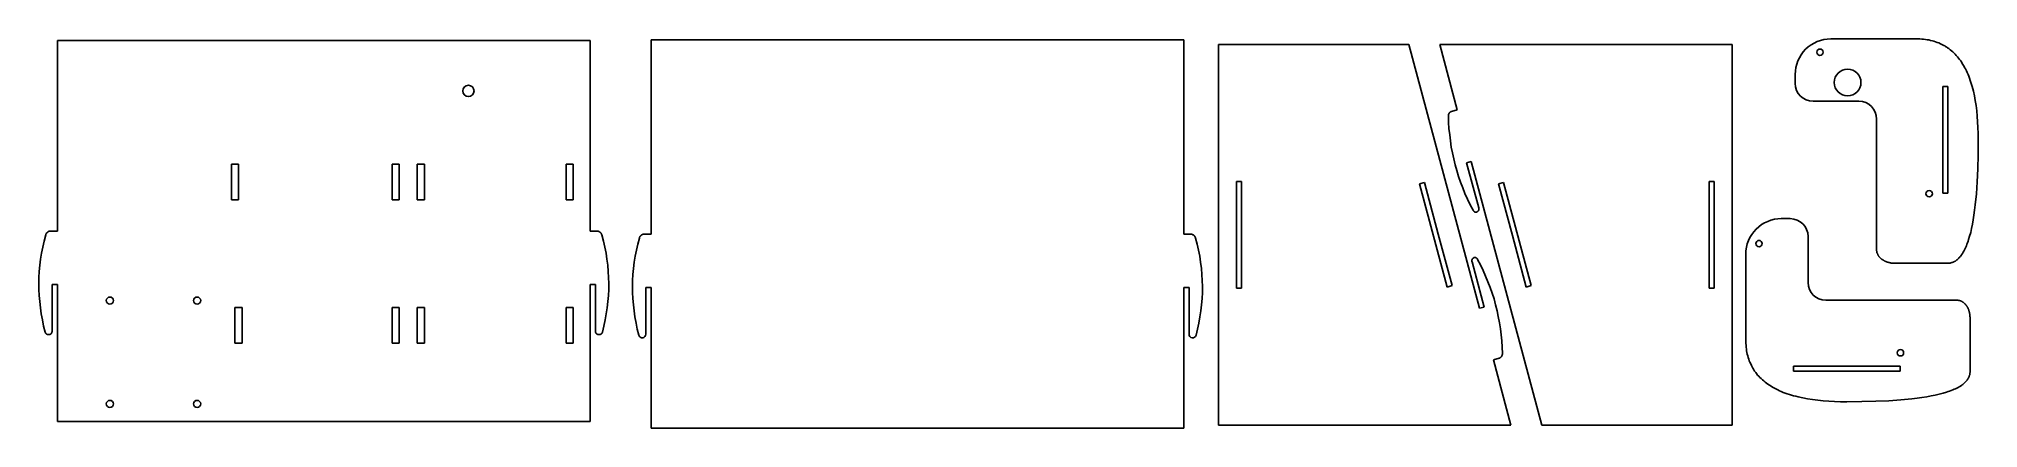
# Model space of a CAD drawing. Extents: x -333 to 756, y 497 to 716.
import ezdxf

# ---------------------------------------------------------------- set-up
doc = ezdxf.new("R2010")
doc.units = 0
doc.layers.add('MAKE2D$VISIBLE$LINES', color=7, linetype='CONTINUOUS')

msp = doc.modelspace()

# ---------------------------------------------------------------- linework, layer by layer
at = {"layer": 'MAKE2D$VISIBLE$LINES'}
for p, q in [((-322.8, 715), (-23.8, 715)), ((-322.8, 608), (-322.8, 715)), ((-23.8, 715), (-23.8, 637.9)), ((309.5, 715.3), (10.5, 715.3)), ((10.5, 715.3), (10.5, 606.3)), ((309.5, 606.3), (309.5, 715.3)), ((329.1, 499), (329.1, 712.8)), ((329.1, 712.8), (435.9, 712.8)), ((435.9, 712.8), (475.6, 564.8)), ((453.2, 712.8), (617.4, 712.8)), ((463.1, 676.1), (453.2, 712.8)), ((617.4, 712.8), (617.4, 499)), ((720.7, 715.9), (672.8, 715.9)), ((721.7, 715.9), (720.7, 715.9)), ((722.8, 715.9), (721.7, 715.9)), ((723.9, 715.8), (722.8, 715.9)), ((724.9, 715.7), (723.9, 715.8)), ((725.9, 715.6), (724.9, 715.7)), ((726.9, 715.4), (725.9, 715.6)), ((727.9, 715.3), (726.9, 715.4)), ((728.8, 715), (727.9, 715.3)), ((729.8, 714.8), (728.8, 715)), ((730.7, 714.6), (729.8, 714.8)), ((731.6, 714.3), (730.7, 714.6)), ((732.5, 713.9), (731.6, 714.3)), ((733.4, 713.6), (732.5, 713.9)), ((734.3, 713.2), (733.4, 713.6)), ((735.1, 712.8), (734.3, 713.2)), ((735.9, 712.4), (735.1, 712.8)), ((736.3, 712.2), (735.9, 712.4)), ((736.7, 711.9), (736.3, 712.2)), ((737.1, 711.7), (736.7, 711.9)), ((737.5, 711.4), (737.1, 711.7)), ((737.9, 711.2), (737.5, 711.4)), ((738.3, 710.9), (737.9, 711.2)), ((739.1, 710.4), (738.3, 710.9)), ((739.8, 709.8), (739.1, 710.4)), ((740.5, 709.2), (739.8, 709.8)), ((741.2, 708.6), (740.5, 709.2)), ((741.9, 708), (741.2, 708.6)), ((742.6, 707.3), (741.9, 708)), ((743.2, 706.6), (742.6, 707.3)), ((743.9, 705.8), (743.2, 706.6)), ((744.5, 705.1), (743.9, 705.8)), ((745.1, 704.3), (744.5, 705.1)), ((745.7, 703.5), (745.1, 704.3)), ((746.3, 702.6), (745.7, 703.5)), ((746.8, 701.7), (746.3, 702.6)), ((747.4, 700.8), (746.8, 701.7)), ((747.9, 699.9), (747.4, 700.8)), ((748.4, 699), (747.9, 699.9)), ((748.9, 698), (748.4, 699)), ((749.3, 697), (748.9, 698)), ((749.8, 695.9), (749.3, 697)), ((652.8, 695.9), (652.8, 690.9)), ((738.5, 689.2), (735.6, 689.2)), ((735.6, 689.2), (735.6, 659.2)), ((738.5, 629.3), (738.5, 689.2)), ((750.2, 694.9), (749.8, 695.9)), ((750.6, 693.8), (750.2, 694.9)), ((751, 692.6), (750.6, 693.8)), ((751.4, 691.5), (751, 692.6)), ((751.8, 690.3), (751.4, 691.5)), ((752.1, 689.1), (751.8, 690.3)), ((752.5, 687.9), (752.1, 689.1)), ((752.8, 686.6), (752.5, 687.9)), ((753.4, 684), (752.8, 686.6)), ((459.5, 675.1), (459.6, 675.1)), ((459.6, 675.1), (459.6, 675.1)), ((459.6, 675.1), (459.7, 675.1)), ((459.7, 675.1), (459.7, 675.2)), ((459.7, 675.2), (459.8, 675.2)), ((459.8, 675.2), (459.8, 675.2)), ((459.8, 675.2), (459.9, 675.2)), ((459.9, 675.2), (463.1, 676.1)), ((459.9, 675.2), (459.9, 675.2)), ((460.2, 675.2), (460.2, 675.3)), ((688.5, 680.9), (662.8, 680.9)), ((753.9, 681.3), (753.4, 684)), ((754.3, 678.5), (753.9, 681.3)), ((754.7, 675.5), (754.3, 678.5)), ((755, 672.5), (754.7, 675.5)), ((458.1, 673.2), (458.2, 673.3)), ((458.1, 673.1), (458.1, 673.2)), ((458.1, 673.2), (458.1, 673.2)), ((458.1, 673), (458.1, 673.1)), ((458.1, 673.1), (458.1, 673.1)), ((458.1, 672.9), (458.1, 673)), ((458.1, 673), (458.1, 673)), ((458.1, 672.8), (458.1, 672.9)), ((458.1, 672.7), (458.1, 672.8)), ((458.1, 672.8), (458.1, 672.8)), ((458.1, 672.6), (458.1, 672.7)), ((458.1, 672.7), (458.1, 672.7)), ((458.1, 672.4), (458.1, 672.6)), ((458.2, 669), (458.1, 672.4)), ((458.2, 673.5), (458.2, 673.6)), ((458.2, 673.6), (458.3, 673.6)), ((458.2, 673.4), (458.2, 673.5)), ((458.2, 673.5), (458.2, 673.5)), ((458.2, 673.3), (458.2, 673.4)), ((458.2, 673.4), (458.2, 673.4)), ((458.4, 665.5), (458.2, 669)), ((458.3, 673.8), (458.4, 673.9)), ((458.3, 673.7), (458.3, 673.8)), ((458.3, 673.8), (458.3, 673.8)), ((458.3, 673.6), (458.3, 673.7)), ((458.4, 674), (458.5, 674.1)), ((458.4, 673.9), (458.4, 674)), ((458.4, 674), (458.4, 674)), ((458.4, 673.9), (458.4, 673.9)), ((458.8, 662), (458.4, 665.5)), ((458.5, 674.1), (458.5, 674.2)), ((458.5, 674.2), (458.6, 674.2)), ((458.5, 674.1), (458.5, 674.1)), ((458.6, 674.3), (458.7, 674.4)), ((458.6, 674.2), (458.6, 674.3)), ((458.6, 674.3), (458.6, 674.3)), ((458.7, 674.4), (458.8, 674.5)), ((458.7, 674.4), (458.7, 674.4)), ((458.7, 674.4), (458.7, 674.4)), ((458.8, 674.5), (458.8, 674.6)), ((458.8, 674.6), (458.9, 674.6)), ((458.8, 674.5), (458.8, 674.5)), ((458.9, 674.6), (458.9, 674.7)), ((458.9, 674.7), (459, 674.7)), ((459, 674.7), (459.1, 674.8)), ((459, 674.7), (459, 674.7)), ((459.1, 674.8), (459.2, 674.9)), ((459.1, 674.8), (459.1, 674.8)), ((459.1, 674.8), (459.1, 674.8)), ((459.2, 674.9), (459.2, 674.9)), ((459.2, 674.9), (459.3, 674.9)), ((459.3, 674.9), (459.3, 675)), ((459.3, 675), (459.4, 675)), ((459.4, 675), (459.4, 675)), ((459.4, 675), (459.5, 675)), ((459.5, 675), (459.5, 675.1)), ((459.5, 675.1), (459.5, 675.1)), ((698.5, 597.6), (698.5, 670.9)), ((755.2, 669.3), (755, 672.5)), ((755.4, 666.1), (755.2, 669.3)), ((755.5, 662.7), (755.4, 666.1)), ((459.2, 658.6), (458.8, 662)), ((459.7, 655.2), (459.2, 658.6)), ((460.3, 651.9), (459.7, 655.2)), ((735.6, 659.2), (735.6, 629.3)), ((755.5, 659.2), (755.5, 662.7)), ((755.5, 650.8), (755.5, 659.2)), ((-221.2, 645.6), (-225.2, 645.6)), ((-225.2, 645.6), (-225.2, 625.6)), ((-221.2, 625.6), (-221.2, 645.6)), ((-130.9, 645.6), (-134.9, 645.6)), ((-134.9, 645.6), (-134.9, 625.6)), ((-130.9, 625.6), (-130.9, 645.6)), ((-116.8, 645.6), (-120.8, 645.6)), ((-120.8, 645.6), (-120.8, 625.6)), ((-116.8, 625.6), (-116.8, 645.6)), ((-33.3, 645.6), (-37.3, 645.6)), ((-37.3, 645.6), (-37.3, 625.6)), ((-33.3, 625.6), (-33.3, 645.6)), ((461.1, 648.6), (460.3, 651.9)), ((461.9, 645.2), (461.1, 648.6)), ((462.8, 642), (461.9, 645.2)), ((470.8, 647.1), (468.3, 646.4)), ((468.3, 646.4), (475.1, 621.1)), ((510.5, 499), (470.8, 647.1)), ((754.9, 635.7), (755.3, 643)), ((755.3, 643), (755.5, 650.8)), ((-23.8, 637.9), (-23.8, 608)), ((342, 635.9), (339.1, 635.9)), ((339.1, 635.9), (339.1, 576)), ((342, 605.9), (342, 635.9)), ((444.7, 635.2), (441.9, 634.5)), ((441.9, 634.5), (457.4, 576.6)), ((452.4, 606.3), (444.7, 635.2)), ((463.8, 638.7), (462.8, 642)), ((464.9, 635.5), (463.8, 638.7)), ((466.1, 632.3), (464.9, 635.5)), ((467.4, 629.1), (466.1, 632.3)), ((489.1, 635.2), (486.3, 634.5)), ((486.3, 634.5), (494, 605.5)), ((504.6, 577.4), (489.1, 635.2)), ((607.3, 635.9), (604.4, 635.9)), ((604.4, 635.9), (604.4, 605.9)), ((607.3, 576), (607.3, 635.9)), ((754.5, 628.9), (754.9, 635.7)), ((-225.2, 625.6), (-221.2, 625.6)), ((-134.9, 625.6), (-130.9, 625.6)), ((-120.8, 625.6), (-116.8, 625.6)), ((-37.3, 625.6), (-33.3, 625.6)), ((468.8, 625.9), (467.4, 629.1)), ((470.3, 622.8), (468.8, 625.9)), ((471.9, 619.7), (470.3, 622.8)), ((475.1, 621.1), (475.1, 621.1)), ((475.1, 621.1), (475.1, 621)), ((475.1, 621), (475.1, 621)), ((475.1, 621), (475.1, 620.9)), ((475.1, 620.9), (475.1, 620.9)), ((475.1, 620.9), (475.1, 620.9)), ((475.1, 620.9), (475.2, 620.8)), ((475.2, 620.8), (475.2, 620.8)), ((475.2, 620.8), (475.2, 620.7)), ((475.2, 620.7), (475.2, 620.7)), ((475.2, 620.7), (475.2, 620.6)), ((475.2, 620.6), (475.2, 620.6)), ((735.6, 629.3), (738.5, 629.3)), ((753.5, 619.8), (753.9, 622.7)), ((753.9, 622.7), (754.5, 628.9)), ((472, 619.6), (471.9, 619.7)), ((471.9, 619.7), (471.9, 619.7)), ((472, 619.5), (472, 619.6)), ((472, 619.6), (472, 619.6)), ((472, 619.6), (472, 619.6)), ((472.1, 619.5), (472, 619.5)), ((472.1, 619.4), (472.1, 619.5)), ((472.1, 619.5), (472.1, 619.5)), ((472.2, 619.4), (472.1, 619.4)), ((472.1, 619.4), (472.1, 619.4)), ((472.2, 619.3), (472.2, 619.4)), ((472.3, 619.2), (472.2, 619.3)), ((472.2, 619.3), (472.2, 619.3)), ((472.2, 619.3), (472.2, 619.3)), ((472.4, 619.1), (472.3, 619.2)), ((472.3, 619.2), (472.3, 619.2)), ((472.3, 619.2), (472.3, 619.2)), ((472.5, 619.1), (472.4, 619.1)), ((472.4, 619.1), (472.4, 619.1)), ((472.4, 619.1), (472.4, 619.1)), ((472.5, 619), (472.5, 619.1)), ((472.6, 619), (472.5, 619)), ((472.5, 619), (472.5, 619)), ((472.6, 618.9), (472.6, 619)), ((472.6, 619), (472.6, 619)), ((472.7, 618.9), (472.6, 618.9)), ((472.8, 618.9), (472.7, 618.9)), ((472.7, 618.9), (472.7, 618.9)), ((472.8, 618.8), (472.8, 618.9)), ((472.9, 618.8), (472.8, 618.8)), ((472.8, 618.8), (472.8, 618.8)), ((473, 618.8), (472.9, 618.8)), ((472.9, 618.8), (472.9, 618.8)), ((473, 618.7), (473, 618.8)), ((473, 618.8), (473, 618.8)), ((473.1, 618.7), (473, 618.7)), ((473.2, 618.7), (473.1, 618.7)), ((473.1, 618.7), (473.1, 618.7)), ((473.3, 618.7), (473.2, 618.7)), ((473.2, 618.7), (473.2, 618.7)), ((473.2, 618.7), (473.2, 618.7)), ((473.4, 618.7), (473.3, 618.7)), ((473.3, 618.7), (473.3, 618.7)), ((473.5, 618.7), (473.4, 618.7)), ((473.4, 618.7), (473.4, 618.7)), ((473.4, 618.7), (473.4, 618.7)), ((473.6, 618.7), (473.5, 618.7)), ((473.5, 618.7), (473.5, 618.7)), ((473.7, 618.7), (473.6, 618.7)), ((473.6, 618.7), (473.6, 618.7)), ((473.6, 618.7), (473.6, 618.7)), ((473.8, 618.7), (473.7, 618.7)), ((473.7, 618.7), (473.7, 618.7)), ((473.9, 618.7), (473.8, 618.7)), ((473.8, 618.7), (473.8, 618.7)), ((473.8, 618.7), (473.8, 618.7)), ((474, 618.7), (473.9, 618.7)), ((473.9, 618.7), (473.9, 618.7)), ((473.9, 618.7), (473.9, 618.7)), ((474.1, 618.8), (474, 618.8)), ((474, 618.8), (474, 618.7)), ((474, 618.7), (474, 618.7)), ((474.2, 618.8), (474.1, 618.8)), ((474.1, 618.8), (474.1, 618.8)), ((474.1, 618.8), (474.1, 618.8)), ((474.3, 618.9), (474.2, 618.8)), ((474.2, 618.8), (474.2, 618.8)), ((474.2, 618.8), (474.2, 618.8)), ((474.4, 618.9), (474.3, 618.9)), ((474.3, 618.9), (474.3, 618.9)), ((474.3, 618.9), (474.3, 618.9)), ((474.5, 619), (474.4, 619)), ((474.4, 619), (474.4, 618.9)), ((474.4, 618.9), (474.4, 618.9)), ((474.6, 619.1), (474.5, 619)), ((474.5, 619), (474.5, 619)), ((474.5, 619), (474.5, 619)), ((474.7, 619.1), (474.6, 619.1)), ((474.6, 619.1), (474.6, 619.1)), ((474.6, 619.1), (474.6, 619.1)), ((474.8, 619.3), (474.7, 619.2)), ((474.7, 619.2), (474.7, 619.2)), ((474.7, 619.2), (474.7, 619.2)), ((474.7, 619.2), (474.7, 619.1)), ((474.9, 619.4), (474.8, 619.4)), ((474.8, 619.4), (474.8, 619.3)), ((474.8, 619.3), (474.8, 619.3)), ((474.8, 619.3), (474.8, 619.3)), ((475, 619.6), (474.9, 619.6)), ((474.9, 619.6), (474.9, 619.5)), ((474.9, 619.5), (474.9, 619.5)), ((474.9, 619.5), (474.9, 619.4)), ((474.9, 619.4), (474.9, 619.4)), ((475.1, 619.8), (475, 619.8)), ((475, 619.8), (475, 619.7)), ((475, 619.7), (475, 619.7)), ((475, 619.7), (475, 619.6)), ((475, 619.6), (475, 619.6)), ((475.2, 620.2), (475.1, 620.1)), ((475.1, 620.1), (475.1, 620.1)), ((475.1, 620.1), (475.1, 620.1)), ((475.1, 620.1), (475.1, 620)), ((475.1, 620), (475.1, 620)), ((475.1, 620), (475.1, 619.9)), ((475.1, 619.9), (475.1, 619.9)), ((475.1, 619.9), (475.1, 619.8)), ((475.1, 619.8), (475.1, 619.8)), ((475.2, 620.6), (475.2, 620.5)), ((475.2, 620.5), (475.2, 620.5)), ((475.2, 620.5), (475.2, 620.5)), ((475.2, 620.5), (475.2, 620.4)), ((475.2, 620.4), (475.2, 620.4)), ((475.2, 620.4), (475.2, 620.3)), ((475.2, 620.3), (475.2, 620.3)), ((475.2, 620.3), (475.2, 620.2)), ((475.2, 620.2), (475.2, 620.2)), ((645, 615), (650, 615)), ((751.8, 609.5), (752.3, 611.9)), ((752.3, 611.9), (752.7, 614.4)), ((752.7, 614.4), (753.1, 617)), ((753.1, 617), (753.5, 619.8)), ((-331.8, 595.6), (-331.1, 599)), ((-331.1, 599), (-330.3, 602.4)), ((-330.3, 602.4), (-329.4, 605.9)), ((-329.4, 606), (-329.4, 606.1)), ((-329.4, 606.1), (-329.3, 606.1)), ((-329.4, 605.9), (-329.4, 606)), ((-329.4, 606), (-329.4, 606)), ((-329.4, 605.9), (-329.4, 605.9)), ((-329.3, 606.3), (-329.2, 606.4)), ((-329.3, 606.2), (-329.3, 606.3)), ((-329.3, 606.3), (-329.3, 606.3)), ((-329.3, 606.1), (-329.3, 606.2)), ((-329.3, 606.2), (-329.3, 606.2)), ((-329.2, 606.5), (-329.1, 606.6)), ((-329.2, 606.4), (-329.2, 606.5)), ((-329.2, 606.5), (-329.2, 606.5)), ((-329.1, 606.6), (-329.1, 606.7)), ((-329.1, 606.7), (-329, 606.7)), ((-329.1, 606.6), (-329.1, 606.6)), ((-329, 606.8), (-328.9, 606.9)), ((-329, 606.7), (-329, 606.8)), ((-329, 606.8), (-329, 606.8)), ((-328.9, 606.9), (-328.9, 607)), ((-328.9, 607), (-328.8, 607)), ((-328.9, 606.9), (-328.9, 606.9)), ((-328.8, 607), (-328.8, 607.1)), ((-328.8, 607.1), (-328.7, 607.1)), ((-328.7, 607.1), (-328.6, 607.2)), ((-328.7, 607.1), (-328.7, 607.1)), ((-328.6, 607.2), (-328.6, 607.3)), ((-328.6, 607.3), (-328.5, 607.3)), ((-328.6, 607.2), (-328.6, 607.2)), ((-328.5, 607.3), (-328.5, 607.4)), ((-328.5, 607.4), (-328.4, 607.4)), ((-328.4, 607.4), (-328.3, 607.5)), ((-328.4, 607.4), (-328.4, 607.4)), ((-328.3, 607.5), (-328.3, 607.5)), ((-328.3, 607.5), (-328.2, 607.5)), ((-328.2, 607.5), (-328.2, 607.6)), ((-328.2, 607.6), (-328.1, 607.6)), ((-328.1, 607.6), (-328, 607.6)), ((-328, 607.6), (-328, 607.7)), ((-328, 607.7), (-327.9, 607.7)), ((-327.9, 607.7), (-327.8, 607.8)), ((-327.9, 607.7), (-327.9, 607.7)), ((-327.8, 607.8), (-327.8, 607.8)), ((-327.8, 607.8), (-327.7, 607.8)), ((-327.7, 607.8), (-327.6, 607.9)), ((-327.7, 607.8), (-327.7, 607.8)), ((-327.6, 607.9), (-327.5, 607.9)), ((-327.5, 607.9), (-327.5, 607.9)), ((-327.5, 607.9), (-327.4, 607.9)), ((-327.4, 607.9), (-327.3, 608)), ((-327.4, 607.9), (-327.4, 607.9)), ((-327.3, 608), (-327.2, 608)), ((-327.2, 608), (-327.2, 608)), ((-327.2, 608), (-327.1, 608)), ((-327.1, 608), (-327.1, 608)), ((-327.1, 608), (-327, 608)), ((-327, 608), (-327, 608)), ((-327, 608), (-326.9, 608)), ((-326.9, 608), (-326.8, 608)), ((-326.8, 608), (-326.8, 608)), ((-326.8, 608), (-326.7, 608)), ((-326.7, 608), (-326.7, 608)), ((-326.7, 608), (-326.6, 608)), ((-326.6, 608), (-326.5, 608)), ((-326.5, 608), (-322.8, 608)), ((-23.8, 608), (-20.1, 608)), ((-20.1, 608), (-20, 608)), ((-20, 608), (-19.9, 608)), ((-19.9, 608), (-19.9, 608)), ((-19.9, 608), (-19.8, 608)), ((-19.8, 608), (-19.8, 608)), ((-19.8, 608), (-19.7, 608)), ((-19.7, 608), (-19.7, 608)), ((-19.7, 608), (-19.6, 608)), ((-19.6, 608), (-19.5, 608)), ((-19.5, 608), (-19.5, 608)), ((-19.5, 608), (-19.4, 608)), ((-19.4, 608), (-19.4, 608)), ((-19.4, 608), (-19.3, 608)), ((-19.3, 608), (-19.2, 607.9)), ((-19.2, 607.9), (-19.2, 607.9)), ((-19.2, 607.9), (-19.1, 607.9)), ((-19.1, 607.9), (-19.1, 607.9)), ((-19.1, 607.9), (-19, 607.9)), ((-19, 607.9), (-19, 607.8)), ((-19, 607.8), (-18.9, 607.8)), ((-18.9, 607.8), (-18.8, 607.8)), ((-18.8, 607.8), (-18.8, 607.8)), ((-18.8, 607.8), (-18.7, 607.7)), ((-18.7, 607.7), (-18.7, 607.7)), ((-18.7, 607.7), (-18.6, 607.7)), ((-18.6, 607.7), (-18.6, 607.6)), ((-18.6, 607.6), (-18.5, 607.6)), ((-18.5, 607.6), (-18.5, 607.6)), ((-18.5, 607.6), (-18.4, 607.5)), ((-18.4, 607.5), (-18.3, 607.5)), ((-18.3, 607.5), (-18.3, 607.5)), ((-18.3, 607.5), (-18.2, 607.4)), ((-18.2, 607.4), (-18.2, 607.4)), ((-18.2, 607.4), (-18.1, 607.4)), ((-18.1, 607.4), (-18.1, 607.3)), ((-18.1, 607.3), (-18, 607.3)), ((-18, 607.3), (-18, 607.2)), ((-18, 607.2), (-18, 607.2)), ((-18, 607.2), (-17.9, 607.1)), ((-17.9, 607.1), (-17.9, 607.1)), ((-17.9, 607.1), (-17.8, 607.1)), ((-17.8, 607.1), (-17.8, 607)), ((-17.8, 607), (-17.7, 607)), ((-17.7, 607), (-17.7, 606.9)), ((-17.7, 606.9), (-17.7, 606.9)), ((-17.7, 606.9), (-17.6, 606.8)), ((-17.6, 606.8), (-17.6, 606.8)), ((-17.6, 606.8), (-17.6, 606.7)), ((-17.6, 606.7), (-17.5, 606.7)), ((-17.5, 606.7), (-17.5, 606.6)), ((-17.5, 606.6), (-17.5, 606.6)), ((-17.5, 606.6), (-17.4, 606.5)), ((-17.4, 606.5), (-17.4, 606.5)), ((-17.4, 606.5), (-17.4, 606.4)), ((-17.4, 606.4), (-17.4, 606.3)), ((-17.4, 606.3), (-17.3, 606.3)), ((-17.3, 606.3), (-17.3, 606.2)), ((-17.3, 606.2), (-17.3, 606.2)), ((-17.3, 606.2), (-17.3, 606.1)), ((-17.3, 606.1), (-17.2, 606.1)), ((-17.2, 606.1), (-17.2, 606)), ((-17.2, 606), (-17.2, 606)), ((-17.2, 606), (-17.2, 605.9)), ((-17.2, 605.9), (-17.2, 605.9)), ((-17.2, 605.9), (-16.3, 602.4)), ((-16.3, 602.4), (-15.5, 599)), ((-15.5, 599), (-14.8, 595.6)), ((3, 600.7), (2.2, 597.3)), ((3.9, 604.1), (3, 600.7)), ((4, 604.4), (3.9, 604.4)), ((3.9, 604.4), (3.9, 604.3)), ((3.9, 604.3), (3.9, 604.2)), ((3.9, 604.2), (3.9, 604.2)), ((3.9, 604.2), (3.9, 604.1)), ((4.1, 604.7), (4, 604.6)), ((4, 604.6), (4, 604.6)), ((4, 604.6), (4, 604.5)), ((4, 604.5), (4, 604.5)), ((4, 604.5), (4, 604.4)), ((4.2, 604.8), (4.1, 604.8)), ((4.1, 604.8), (4.1, 604.7)), ((4.1, 604.7), (4.1, 604.7)), ((4.3, 605), (4.2, 604.9)), ((4.2, 604.9), (4.2, 604.9)), ((4.2, 604.9), (4.2, 604.8)), ((4.4, 605.1), (4.3, 605.1)), ((4.3, 605.1), (4.3, 605)), ((4.3, 605), (4.3, 605)), ((4.5, 605.3), (4.4, 605.2)), ((4.4, 605.2), (4.4, 605.2)), ((4.4, 605.2), (4.4, 605.1)), ((4.6, 605.4), (4.5, 605.3)), ((4.5, 605.3), (4.5, 605.3)), ((4.7, 605.5), (4.6, 605.4)), ((4.6, 605.4), (4.6, 605.4)), ((4.8, 605.6), (4.7, 605.6)), ((4.7, 605.6), (4.7, 605.5)), ((4.7, 605.5), (4.7, 605.5)), ((4.9, 605.7), (4.8, 605.6)), ((4.8, 605.6), (4.8, 605.6)), ((5, 605.8), (4.9, 605.7)), ((4.9, 605.7), (4.9, 605.7)), ((5.1, 605.8), (5, 605.8)), ((5, 605.8), (5, 605.8)), ((5.2, 605.9), (5.1, 605.9)), ((5.1, 605.9), (5.1, 605.8)), ((5.3, 605.9), (5.2, 605.9)), ((5.4, 606), (5.3, 606)), ((5.3, 606), (5.3, 605.9)), ((5.5, 606), (5.4, 606)), ((5.4, 606), (5.4, 606)), ((5.6, 606.1), (5.5, 606.1)), ((5.5, 606.1), (5.5, 606)), ((5.7, 606.1), (5.6, 606.1)), ((5.6, 606.1), (5.6, 606.1)), ((5.8, 606.2), (5.7, 606.1)), ((5.9, 606.2), (5.8, 606.2)), ((5.8, 606.2), (5.8, 606.2)), ((6, 606.2), (5.9, 606.2)), ((5.9, 606.2), (5.9, 606.2)), ((6.1, 606.2), (6, 606.2)), ((6.2, 606.3), (6.1, 606.3)), ((6.1, 606.3), (6.1, 606.2)), ((6.3, 606.3), (6.2, 606.3)), ((6.2, 606.3), (6.2, 606.3)), ((6.4, 606.3), (6.3, 606.3)), ((6.5, 606.3), (6.4, 606.3)), ((6.4, 606.3), (6.4, 606.3)), ((6.6, 606.3), (6.5, 606.3)), ((6.5, 606.3), (6.5, 606.3)), ((6.7, 606.3), (6.6, 606.3)), ((6.6, 606.3), (6.6, 606.3)), ((6.8, 606.3), (6.7, 606.3)), ((10.5, 606.3), (6.8, 606.3)), ((313.2, 606.3), (309.5, 606.3)), ((313.3, 606.3), (313.2, 606.3)), ((313.4, 606.3), (313.3, 606.3)), ((313.5, 606.3), (313.4, 606.3)), ((313.4, 606.3), (313.4, 606.3)), ((313.6, 606.3), (313.5, 606.3)), ((313.5, 606.3), (313.5, 606.3)), ((313.7, 606.3), (313.6, 606.3)), ((313.6, 606.3), (313.6, 606.3)), ((313.8, 606.3), (313.7, 606.3)), ((313.9, 606.3), (313.8, 606.3)), ((313.8, 606.3), (313.8, 606.3)), ((313.9, 606.2), (313.9, 606.3)), ((314, 606.2), (313.9, 606.2)), ((314.1, 606.2), (314, 606.2)), ((314.2, 606.2), (314.1, 606.2)), ((314.1, 606.2), (314.1, 606.2)), ((314.3, 606.1), (314.2, 606.2)), ((314.2, 606.2), (314.2, 606.2)), ((314.4, 606.1), (314.3, 606.1)), ((314.5, 606.1), (314.4, 606.1)), ((314.4, 606.1), (314.4, 606.1)), ((314.5, 606), (314.5, 606.1)), ((314.6, 606), (314.5, 606)), ((314.7, 606), (314.6, 606)), ((314.6, 606), (314.6, 606)), ((314.7, 605.9), (314.7, 606)), ((314.8, 605.9), (314.7, 605.9)), ((314.9, 605.9), (314.8, 605.9)), ((314.9, 605.8), (314.9, 605.9)), ((315, 605.8), (314.9, 605.8)), ((315.1, 605.7), (315, 605.8)), ((315, 605.8), (315, 605.8)), ((315.2, 605.6), (315.1, 605.7)), ((315.1, 605.7), (315.1, 605.7)), ((315.3, 605.6), (315.2, 605.6)), ((315.2, 605.6), (315.2, 605.6)), ((315.3, 605.5), (315.3, 605.6)), ((315.4, 605.4), (315.3, 605.5)), ((315.3, 605.5), (315.3, 605.5)), ((315.5, 605.3), (315.4, 605.4)), ((315.4, 605.4), (315.4, 605.4)), ((315.6, 605.2), (315.5, 605.3)), ((315.5, 605.3), (315.5, 605.3)), ((315.6, 605.1), (315.6, 605.2)), ((315.6, 605.2), (315.6, 605.2)), ((315.7, 605.1), (315.6, 605.1)), ((315.7, 605), (315.7, 605.1)), ((315.8, 604.9), (315.7, 605)), ((315.7, 605), (315.7, 605)), ((315.8, 604.8), (315.8, 604.9)), ((315.8, 604.9), (315.8, 604.9)), ((315.9, 604.8), (315.8, 604.8)), ((315.9, 604.7), (315.9, 604.8)), ((316, 604.6), (315.9, 604.7)), ((315.9, 604.7), (315.9, 604.7)), ((316, 604.5), (316, 604.6)), ((316, 604.6), (316, 604.6)), ((316, 604.4), (316, 604.5)), ((316, 604.5), (316, 604.5)), ((316.1, 604.4), (316, 604.4)), ((316.1, 604.3), (316.1, 604.4)), ((316.1, 604.2), (316.1, 604.3)), ((316.1, 604.1), (316.1, 604.2)), ((316.1, 604.2), (316.1, 604.2)), ((317, 600.7), (316.1, 604.1)), ((317.8, 597.3), (317, 600.7)), ((342, 576), (342, 605.9)), ((460.2, 577.4), (452.4, 606.3)), ((494, 605.5), (501.8, 576.6)), ((604.4, 605.9), (604.4, 576)), ((660, 579.2), (660, 605)), ((748.2, 598.2), (748.5, 598.9)), ((748.5, 598.9), (748.9, 599.7)), ((748.9, 599.7), (749.2, 600.6)), ((749.2, 600.6), (749.5, 601.4)), ((749.5, 601.4), (749.8, 602.3)), ((749.8, 602.3), (750.1, 603.2)), ((750.1, 603.2), (750.7, 605.2)), ((750.7, 605.2), (751.3, 607.3)), ((751.3, 607.3), (751.8, 609.5)), ((-333, 585.4), (-332.7, 588.8)), ((-332.7, 588.8), (-332.3, 592.2)), ((-332.3, 592.2), (-331.8, 595.6)), ((-14.8, 595.6), (-14.3, 592.2)), ((-14.3, 592.2), (-13.9, 588.8)), ((-13.9, 588.8), (-13.6, 585.4)), ((1, 590.5), (0.6, 587.1)), ((1.5, 593.9), (1, 590.5)), ((2.2, 597.3), (1.5, 593.9)), ((318.5, 593.9), (317.8, 597.3)), ((319, 590.5), (318.5, 593.9)), ((319.4, 587.1), (319, 590.5)), ((471.3, 591.8), (471.3, 591.9)), ((471.3, 591.7), (471.3, 591.8)), ((471.3, 591.8), (471.3, 591.8)), ((471.3, 591.6), (471.3, 591.7)), ((471.3, 591.7), (471.3, 591.7)), ((471.3, 591.7), (471.3, 591.7)), ((471.3, 591.5), (471.3, 591.6)), ((471.3, 591.6), (471.3, 591.6)), ((471.3, 591.4), (471.3, 591.5)), ((471.3, 591.5), (471.3, 591.5)), ((471.3, 591.3), (471.3, 591.4)), ((471.3, 591.4), (471.3, 591.4)), ((471.3, 591.2), (471.3, 591.3)), ((471.3, 591.3), (471.3, 591.3)), ((471.3, 591.1), (471.3, 591.2)), ((471.3, 591.2), (471.3, 591.2)), ((471.3, 591.2), (471.3, 591.2)), ((471.3, 591), (471.3, 591.1)), ((471.3, 591.1), (471.3, 591.1)), ((471.3, 590.9), (471.3, 591)), ((471.3, 591), (471.3, 591)), ((471.3, 590.8), (471.3, 590.9)), ((471.3, 590.9), (471.3, 590.9)), ((471.3, 590.9), (471.3, 590.9)), ((471.4, 590.7), (471.3, 590.8)), ((471.3, 590.8), (471.3, 590.8)), ((471.4, 592.1), (471.5, 592.2)), ((471.4, 592), (471.4, 592.1)), ((471.4, 592.1), (471.4, 592.1)), ((471.4, 591.9), (471.4, 592)), ((471.4, 592), (471.4, 592)), ((471.4, 592), (471.4, 592)), ((471.3, 591.9), (471.4, 591.9)), ((478.1, 565.4), (471.4, 590.7)), ((471.5, 592.3), (471.6, 592.4)), ((471.5, 592.2), (471.5, 592.3)), ((471.5, 592.3), (471.5, 592.3)), ((471.5, 592.2), (471.5, 592.2)), ((471.5, 592.2), (471.5, 592.2)), ((471.6, 592.4), (471.6, 592.5)), ((471.6, 592.5), (471.6, 592.5)), ((471.6, 592.5), (471.7, 592.5)), ((471.6, 592.4), (471.6, 592.4)), ((471.6, 592.4), (471.6, 592.4)), ((471.7, 592.5), (471.7, 592.6)), ((471.7, 592.6), (471.7, 592.6)), ((471.7, 592.6), (471.8, 592.6)), ((471.8, 592.7), (471.9, 592.8)), ((471.8, 592.6), (471.8, 592.7)), ((471.8, 592.7), (471.8, 592.7)), ((471.8, 592.7), (471.8, 592.7)), ((471.9, 592.8), (471.9, 592.8)), ((471.9, 592.8), (471.9, 592.8)), ((471.9, 592.8), (472, 592.8)), ((472, 592.8), (472, 592.9)), ((472, 592.9), (472, 592.9)), ((472, 592.9), (472, 592.9)), ((472, 592.9), (472.1, 592.9)), ((472.1, 592.9), (472.1, 593)), ((472.1, 593), (472.2, 593)), ((472.1, 592.9), (472.1, 592.9)), ((472.2, 593), (472.2, 593)), ((472.2, 593), (472.2, 593)), ((472.2, 593), (472.3, 593)), ((472.3, 593), (472.3, 593.1)), ((472.3, 593.1), (472.4, 593.1)), ((472.3, 593), (472.3, 593)), ((472.4, 593.1), (472.4, 593.1)), ((472.4, 593.1), (472.4, 593.1)), ((472.4, 593.1), (472.5, 593.1)), ((472.5, 593.1), (472.5, 593.1)), ((472.5, 593.1), (472.6, 593.1)), ((472.6, 593.1), (472.7, 593.2)), ((472.6, 593.1), (472.6, 593.1)), ((472.6, 593.1), (472.6, 593.1)), ((472.7, 593.2), (472.7, 593.2)), ((472.7, 593.2), (472.7, 593.2)), ((472.7, 593.2), (472.8, 593.2)), ((472.8, 593.2), (472.8, 593.2)), ((472.8, 593.2), (472.9, 593.2)), ((472.9, 593.2), (472.9, 593.2)), ((472.9, 593.2), (472.9, 593.2)), ((472.9, 593.2), (473, 593.2)), ((473, 593.2), (473, 593.2)), ((473, 593.2), (473.1, 593.2)), ((473.1, 593.2), (473.1, 593.2)), ((473.1, 593.2), (473.1, 593.2)), ((473.1, 593.2), (473.2, 593.2)), ((473.2, 593.2), (473.2, 593.1)), ((473.2, 593.1), (473.3, 593.1)), ((473.3, 593.1), (473.3, 593.1)), ((473.3, 593.1), (473.3, 593.1)), ((473.3, 593.1), (473.4, 593.1)), ((473.4, 593.1), (473.4, 593.1)), ((473.4, 593.1), (473.5, 593.1)), ((473.5, 593.1), (473.5, 593.1)), ((473.5, 593.1), (473.5, 593)), ((473.5, 593), (473.6, 593)), ((473.6, 593), (473.6, 593)), ((473.6, 593), (473.7, 593)), ((473.7, 593), (473.7, 593)), ((473.7, 593), (473.7, 593)), ((473.7, 593), (473.8, 592.9)), ((473.8, 592.9), (473.8, 592.9)), ((473.8, 592.9), (473.8, 592.9)), ((473.8, 592.9), (473.9, 592.9)), ((473.9, 592.9), (473.9, 592.8)), ((473.9, 592.8), (474, 592.8)), ((474, 592.8), (474, 592.8)), ((474, 592.8), (474, 592.8)), ((474, 592.8), (474.1, 592.7)), ((474.1, 592.7), (474.1, 592.7)), ((474.1, 592.7), (474.1, 592.7)), ((474.1, 592.7), (474.2, 592.6)), ((474.2, 592.6), (474.2, 592.6)), ((474.2, 592.6), (474.2, 592.6)), ((474.2, 592.6), (474.2, 592.5)), ((474.2, 592.5), (474.3, 592.5)), ((474.3, 592.5), (474.3, 592.5)), ((474.3, 592.5), (474.3, 592.4)), ((474.3, 592.4), (474.3, 592.4)), ((474.3, 592.4), (474.4, 592.4)), ((474.4, 592.4), (474.4, 592.3)), ((474.4, 592.3), (474.4, 592.3)), ((474.4, 592.3), (474.4, 592.3)), ((474.4, 592.3), (474.5, 592.2)), ((474.5, 592.2), (474.5, 592.2)), ((474.5, 592.2), (474.5, 592.2)), ((474.5, 592.2), (474.5, 592.1)), ((474.5, 592.1), (476.1, 589)), ((476.1, 589), (477.6, 585.9)), ((625, 547.1), (625, 595)), ((698.5, 597.4), (698.5, 597.6)), ((698.5, 597.3), (698.5, 597.4)), ((698.5, 597.1), (698.5, 597.3)), ((698.5, 596.9), (698.5, 597.1)), ((698.6, 596.7), (698.5, 596.9)), ((698.6, 596.5), (698.6, 596.7)), ((698.6, 596.3), (698.6, 596.5)), ((698.7, 596.1), (698.6, 596.3)), ((698.7, 595.9), (698.7, 596.1)), ((698.8, 595.8), (698.7, 595.9)), ((698.8, 595.6), (698.8, 595.8)), ((698.9, 595.4), (698.8, 595.6)), ((699, 595.2), (698.9, 595.4)), ((699.1, 595), (699, 595.2)), ((699.2, 594.8), (699.1, 595)), ((699.2, 594.7), (699.2, 594.8)), ((699.3, 594.5), (699.2, 594.7)), ((699.4, 594.3), (699.3, 594.5)), ((699.6, 594.1), (699.4, 594.3)), ((699.7, 594), (699.6, 594.1)), ((699.8, 593.8), (699.7, 594)), ((699.9, 593.6), (699.8, 593.8)), ((700.1, 593.4), (699.9, 593.6)), ((700.2, 593.3), (700.1, 593.4)), ((700.3, 593.1), (700.2, 593.3)), ((700.5, 593), (700.3, 593.1)), ((700.7, 592.8), (700.5, 593)), ((700.8, 592.7), (700.7, 592.8)), ((701, 592.5), (700.8, 592.7)), ((701.2, 592.4), (701, 592.5)), ((701.3, 592.2), (701.2, 592.4)), ((701.5, 592.1), (701.3, 592.2)), ((701.7, 592), (701.5, 592.1)), ((701.9, 591.8), (701.7, 592)), ((702.1, 591.7), (701.9, 591.8)), ((702.3, 591.6), (702.1, 591.7)), ((702.5, 591.5), (702.3, 591.6)), ((702.7, 591.4), (702.5, 591.5)), ((702.9, 591.3), (702.7, 591.4)), ((703.1, 591.2), (702.9, 591.3)), ((703.3, 591.1), (703.1, 591.2)), ((703.5, 591), (703.3, 591.1)), ((703.7, 590.9), (703.5, 591)), ((704, 590.8), (703.7, 590.9)), ((704.2, 590.7), (704, 590.8)), ((704.4, 590.6), (704.2, 590.7)), ((704.6, 590.6), (704.4, 590.6)), ((704.9, 590.5), (704.6, 590.6)), ((705.1, 590.4), (704.9, 590.5)), ((705.3, 590.4), (705.1, 590.4)), ((705.5, 590.3), (705.3, 590.4)), ((705.8, 590.3), (705.5, 590.3)), ((706, 590.2), (705.8, 590.3)), ((706.2, 590.2), (706, 590.2)), ((706.7, 590.1), (706.2, 590.2)), ((707.2, 590.1), (706.7, 590.1)), ((707.6, 590), (707.2, 590.1)), ((708.1, 590), (707.6, 590)), ((708.5, 590), (708.1, 590)), ((738.5, 590), (708.5, 590)), ((738.5, 590), (738.8, 590)), ((738.8, 590), (739, 590)), ((739, 590), (739.3, 590)), ((739.3, 590), (739.5, 590.1)), ((739.5, 590.1), (739.8, 590.1)), ((739.8, 590.1), (740.1, 590.2)), ((740.1, 590.2), (740.3, 590.2)), ((740.3, 590.2), (740.6, 590.3)), ((740.6, 590.3), (740.8, 590.3)), ((740.8, 590.3), (741.1, 590.4)), ((741.1, 590.4), (741.3, 590.5)), ((741.3, 590.5), (741.5, 590.6)), ((741.5, 590.6), (741.8, 590.7)), ((741.8, 590.7), (742, 590.8)), ((742, 590.8), (742.3, 591)), ((742.3, 591), (742.5, 591.1)), ((742.5, 591.1), (742.7, 591.2)), ((742.7, 591.2), (743, 591.4)), ((743, 591.4), (743.2, 591.5)), ((743.2, 591.5), (743.4, 591.7)), ((743.4, 591.7), (743.6, 591.9)), ((743.6, 591.9), (743.9, 592)), ((743.9, 592), (744.1, 592.2)), ((744.1, 592.2), (744.3, 592.4)), ((744.3, 592.4), (744.5, 592.6)), ((744.5, 592.6), (744.7, 592.9)), ((744.7, 592.9), (744.9, 593.1)), ((744.9, 593.1), (745.1, 593.3)), ((745.1, 593.3), (745.3, 593.6)), ((745.3, 593.6), (745.5, 593.8)), ((745.5, 593.8), (745.8, 594.1)), ((745.8, 594.1), (746, 594.3)), ((746, 594.3), (746.2, 594.6)), ((746.2, 594.6), (746.3, 594.9)), ((746.3, 594.9), (746.5, 595.2)), ((746.5, 595.2), (746.7, 595.5)), ((746.7, 595.5), (747.1, 596.1)), ((747.1, 596.1), (747.5, 596.8)), ((747.5, 596.8), (747.8, 597.5)), ((747.8, 597.5), (748.2, 598.2)), ((-333.3, 578.6), (-333.2, 582)), ((-333.3, 575.2), (-333.3, 578.6)), ((-333.2, 582), (-333, 585.4)), ((-322.8, 578.1), (-325.8, 578.1)), ((-325.8, 578.1), (-325.8, 551.9)), ((-322.8, 501.2), (-322.8, 578.1)), ((-20.8, 578.1), (-23.8, 578.1)), ((-23.8, 578.1), (-23.8, 501.2)), ((-20.8, 551.9), (-20.8, 578.1)), ((-13.6, 585.4), (-13.4, 582)), ((-13.4, 582), (-13.3, 578.6)), ((-13.3, 578.6), (-13.3, 575.2)), ((0.1, 580.3), (0, 576.9)), ((0.3, 583.7), (0.1, 580.3)), ((0.6, 587.1), (0.3, 583.7)), ((319.7, 583.7), (319.4, 587.1)), ((319.9, 580.3), (319.7, 583.7)), ((320, 576.9), (319.9, 580.3)), ((457.4, 576.6), (460.2, 577.4)), ((477.6, 585.9), (479, 582.7)), ((479, 582.7), (480.3, 579.6)), ((480.3, 579.6), (481.5, 576.4)), ((501.8, 576.6), (504.6, 577.4)), ((-333.1, 571.8), (-333.3, 575.2)), ((-332.8, 568.4), (-333.1, 571.8)), ((-332.4, 565), (-332.8, 568.4)), ((-13.8, 568.4), (-14.2, 565)), ((-13.5, 571.8), (-13.8, 568.4)), ((-13.3, 575.2), (-13.5, 571.8)), ((0, 576.9), (0, 573.5)), ((0, 573.5), (0.2, 570.1)), ((0.2, 570.1), (0.5, 566.7)), ((0.5, 566.7), (0.9, 563.2)), ((7.5, 550.1), (7.5, 576.4)), ((7.5, 576.4), (10.5, 576.4)), ((10.5, 576.4), (10.5, 497.4)), ((309.5, 497.4), (309.5, 576.4)), ((309.5, 576.4), (312.5, 576.4)), ((312.5, 576.4), (312.5, 550.1)), ((319.1, 563.2), (319.5, 566.7)), ((319.5, 566.7), (319.8, 570.1)), ((319.8, 570.1), (320, 573.5)), ((320, 573.5), (320, 576.9)), ((339.1, 576), (342, 576)), ((481.5, 576.4), (482.7, 573.1)), ((482.7, 573.1), (483.7, 569.9)), ((483.7, 569.9), (484.6, 566.6)), ((484.6, 566.6), (485.4, 563.3)), ((604.4, 576), (607.3, 576)), ((743.3, 569.2), (670, 569.2)), ((743.5, 569.2), (743.3, 569.2)), ((743.7, 569.2), (743.5, 569.2)), ((743.9, 569.2), (743.7, 569.2)), ((744.1, 569.2), (743.9, 569.2)), ((744.3, 569.2), (744.1, 569.2)), ((744.5, 569.1), (744.3, 569.2)), ((744.7, 569.1), (744.5, 569.1)), ((744.8, 569.1), (744.7, 569.1)), ((745, 569), (744.8, 569.1)), ((745.2, 569), (745, 569)), ((745.4, 568.9), (745.2, 569)), ((745.6, 568.8), (745.4, 568.9)), ((745.8, 568.8), (745.6, 568.8)), ((746, 568.7), (745.8, 568.8)), ((746.1, 568.6), (746, 568.7)), ((746.3, 568.5), (746.1, 568.6)), ((746.5, 568.4), (746.3, 568.5)), ((746.7, 568.3), (746.5, 568.4)), ((746.8, 568.2), (746.7, 568.3)), ((747, 568.1), (746.8, 568.2)), ((747.2, 567.9), (747, 568.1)), ((747.4, 567.8), (747.2, 567.9)), ((747.5, 567.7), (747.4, 567.8)), ((747.7, 567.5), (747.5, 567.7)), ((747.9, 567.4), (747.7, 567.5)), ((748, 567.2), (747.9, 567.4)), ((748.2, 567.1), (748, 567.2)), ((748.3, 566.9), (748.2, 567.1)), ((748.5, 566.8), (748.3, 566.9)), ((748.6, 566.6), (748.5, 566.8)), ((748.7, 566.4), (748.6, 566.6)), ((748.9, 566.2), (748.7, 566.4)), ((749, 566), (748.9, 566.2)), ((-331.9, 561.6), (-332.4, 565)), ((-331.3, 558.2), (-331.9, 561.6)), ((-330.6, 554.7), (-331.3, 558.2)), ((-219.2, 565.1), (-223.2, 565.1)), ((-223.2, 565.1), (-223.2, 545.1)), ((-219.2, 545.1), (-219.2, 565.1)), ((-130.9, 565.1), (-134.9, 565.1)), ((-134.9, 565.1), (-134.9, 545.1)), ((-130.9, 545.1), (-130.9, 565.1)), ((-116.8, 565.1), (-120.8, 565.1)), ((-120.8, 565.1), (-120.8, 545.1)), ((-116.8, 545.1), (-116.8, 565.1)), ((-33.3, 565.1), (-37.3, 565.1)), ((-37.3, 565.1), (-37.3, 545.1)), ((-33.3, 545.1), (-33.3, 565.1)), ((-15.3, 558.2), (-16, 554.7)), ((-14.7, 561.6), (-15.3, 558.2)), ((-14.2, 565), (-14.7, 561.6)), ((0.9, 563.2), (1.4, 559.8)), ((1.4, 559.8), (2, 556.4)), ((2, 556.4), (2.7, 553)), ((317.3, 553), (318, 556.4)), ((318, 556.4), (318.6, 559.8)), ((318.6, 559.8), (319.1, 563.2)), ((475.6, 564.7), (478.1, 565.4)), ((485.4, 563.3), (486.1, 560)), ((486.1, 560), (486.7, 556.6)), ((486.7, 556.6), (487.3, 553.2)), ((749.1, 565.9), (749, 566)), ((749.3, 565.7), (749.1, 565.9)), ((749.4, 565.5), (749.3, 565.7)), ((749.5, 565.3), (749.4, 565.5)), ((749.6, 565.1), (749.5, 565.3)), ((749.7, 564.9), (749.6, 565.1)), ((749.8, 564.6), (749.7, 564.9)), ((749.9, 564.4), (749.8, 564.6)), ((750, 564.2), (749.9, 564.4)), ((750.1, 564), (750, 564.2)), ((750.2, 563.8), (750.1, 564)), ((750.3, 563.6), (750.2, 563.8)), ((750.3, 563.3), (750.3, 563.6)), ((750.4, 563.1), (750.3, 563.3)), ((750.5, 562.9), (750.4, 563.1)), ((750.5, 562.7), (750.5, 562.9)), ((750.6, 562.4), (750.5, 562.7)), ((750.7, 562.2), (750.6, 562.4)), ((750.7, 562), (750.7, 562.2)), ((750.7, 561.7), (750.7, 562)), ((750.8, 561.5), (750.7, 561.7)), ((750.9, 561.1), (750.8, 561.5)), ((750.9, 560.6), (750.9, 561.1)), ((750.9, 560.1), (750.9, 560.6)), ((751, 559.7), (750.9, 560.1)), ((751, 559.2), (751, 559.7)), ((751, 529.2), (751, 559.2)), ((-329.7, 551.3), (-330.6, 554.7)), ((-329.7, 551.2), (-329.7, 551.3)), ((-329.7, 551.3), (-329.7, 551.3)), ((-329.7, 551.3), (-329.7, 551.3)), ((-329.7, 551.1), (-329.7, 551.2)), ((-329.7, 551.2), (-329.7, 551.2)), ((-329.6, 551.1), (-329.7, 551.1)), ((-329.7, 551.1), (-329.7, 551.1)), ((-329.6, 551), (-329.6, 551.1)), ((-329.6, 550.9), (-329.6, 551)), ((-329.6, 551), (-329.6, 551)), ((-329.5, 550.9), (-329.6, 550.9)), ((-329.6, 550.9), (-329.6, 550.9)), ((-329.5, 550.8), (-329.5, 550.9)), ((-329.5, 550.7), (-329.5, 550.8)), ((-329.5, 550.8), (-329.5, 550.8)), ((-329.4, 550.7), (-329.5, 550.7)), ((-329.4, 550.6), (-329.4, 550.7)), ((-329.4, 550.7), (-329.4, 550.7)), ((-329.3, 550.6), (-329.4, 550.6)), ((-329.4, 550.6), (-329.4, 550.6)), ((-329.3, 550.5), (-329.3, 550.6)), ((-329.2, 550.5), (-329.3, 550.5)), ((-329.3, 550.5), (-329.3, 550.5)), ((-329.2, 550.4), (-329.2, 550.5)), ((-329.1, 550.4), (-329.2, 550.4)), ((-329.2, 550.4), (-329.2, 550.4)), ((-329.1, 550.3), (-329.1, 550.4)), ((-329, 550.3), (-329.1, 550.3)), ((-329.1, 550.3), (-329.1, 550.3)), ((-329, 550.2), (-329, 550.3)), ((-328.9, 550.2), (-329, 550.2)), ((-329, 550.2), (-329, 550.2)), ((-328.8, 550.1), (-328.9, 550.2)), ((-328.9, 550.2), (-328.9, 550.2)), ((-328.7, 550.1), (-328.8, 550.1)), ((-328.8, 550.1), (-328.8, 550.1)), ((-328.8, 550.1), (-328.8, 550.1)), ((-328.6, 550), (-328.7, 550.1)), ((-328.7, 550.1), (-328.7, 550.1)), ((-328.5, 550), (-328.6, 550)), ((-328.6, 550), (-328.6, 550)), ((-328.4, 549.9), (-328.5, 550)), ((-328.5, 550), (-328.5, 550)), ((-328.5, 550), (-328.5, 550)), ((-328.3, 549.9), (-328.4, 549.9)), ((-328.4, 549.9), (-328.4, 549.9)), ((-328.2, 549.9), (-328.3, 549.9)), ((-328.3, 549.9), (-328.3, 549.9)), ((-328.1, 549.9), (-328.2, 549.9)), ((-328.2, 549.9), (-328.2, 549.9)), ((-328, 549.9), (-328.1, 549.9)), ((-328.1, 549.9), (-328.1, 549.9)), ((-328.1, 549.9), (-328.1, 549.9)), ((-327.9, 549.9), (-328, 549.9)), ((-328, 549.9), (-328, 549.9)), ((-327.8, 549.9), (-327.9, 549.9)), ((-327.9, 549.9), (-327.9, 549.9)), ((-327.7, 549.9), (-327.8, 549.9)), ((-327.8, 549.9), (-327.8, 549.9)), ((-327.8, 549.9), (-327.8, 549.9)), ((-327.6, 549.9), (-327.7, 549.9)), ((-327.7, 549.9), (-327.7, 549.9)), ((-327.5, 549.9), (-327.6, 549.9)), ((-327.6, 549.9), (-327.6, 549.9)), ((-327.4, 549.9), (-327.5, 549.9)), ((-327.5, 549.9), (-327.5, 549.9)), ((-327.5, 549.9), (-327.5, 549.9)), ((-327.3, 549.9), (-327.4, 549.9)), ((-327.4, 549.9), (-327.4, 549.9)), ((-327.2, 549.9), (-327.3, 549.9)), ((-327.3, 549.9), (-327.3, 549.9)), ((-327.3, 549.9), (-327.3, 549.9)), ((-327.1, 550), (-327.2, 550)), ((-327.2, 550), (-327.2, 549.9)), ((-327, 550), (-327.1, 550)), ((-327.1, 550), (-327.1, 550)), ((-326.9, 550.1), (-327, 550)), ((-327, 550), (-327, 550)), ((-327, 550), (-327, 550)), ((-326.8, 550.1), (-326.9, 550.1)), ((-326.9, 550.1), (-326.9, 550.1)), ((-326.7, 550.2), (-326.8, 550.1)), ((-326.8, 550.1), (-326.8, 550.1)), ((-326.8, 550.1), (-326.8, 550.1)), ((-326.6, 550.2), (-326.7, 550.2)), ((-326.7, 550.2), (-326.7, 550.2)), ((-326.5, 550.3), (-326.6, 550.3)), ((-326.6, 550.3), (-326.6, 550.2)), ((-326.6, 550.2), (-326.6, 550.2)), ((-326.4, 550.4), (-326.5, 550.4)), ((-326.5, 550.4), (-326.5, 550.3)), ((-326.5, 550.3), (-326.5, 550.3)), ((-326.3, 550.5), (-326.4, 550.5)), ((-326.4, 550.5), (-326.4, 550.4)), ((-326.4, 550.4), (-326.4, 550.4)), ((-326.2, 550.6), (-326.3, 550.6)), ((-326.3, 550.6), (-326.3, 550.5)), ((-326.3, 550.5), (-326.3, 550.5)), ((-326.1, 550.8), (-326.2, 550.7)), ((-326.2, 550.7), (-326.2, 550.7)), ((-326.2, 550.7), (-326.2, 550.6)), ((-326.2, 550.6), (-326.2, 550.6)), ((-326, 550.9), (-326.1, 550.9)), ((-326.1, 550.9), (-326.1, 550.8)), ((-326.1, 550.8), (-326.1, 550.8)), ((-326.1, 550.8), (-326.1, 550.8)), ((-325.9, 551.1), (-326, 551.1)), ((-326, 551.1), (-326, 551)), ((-326, 551), (-326, 551)), ((-326, 551), (-326, 551)), ((-326, 551), (-326, 550.9)), ((-325.8, 551.4), (-325.9, 551.4)), ((-325.9, 551.4), (-325.9, 551.3)), ((-325.9, 551.3), (-325.9, 551.3)), ((-325.9, 551.3), (-325.9, 551.3)), ((-325.9, 551.3), (-325.9, 551.2)), ((-325.9, 551.2), (-325.9, 551.2)), ((-325.9, 551.2), (-325.9, 551.1)), ((-325.8, 551.9), (-325.8, 551.8)), ((-325.8, 551.8), (-325.8, 551.8)), ((-325.8, 551.8), (-325.8, 551.7)), ((-325.8, 551.7), (-325.8, 551.7)), ((-325.8, 551.7), (-325.8, 551.6)), ((-325.8, 551.6), (-325.8, 551.6)), ((-325.8, 551.6), (-325.8, 551.6)), ((-325.8, 551.6), (-325.8, 551.5)), ((-325.8, 551.5), (-325.8, 551.5)), ((-325.8, 551.5), (-325.8, 551.4)), ((-223.2, 545.1), (-219.2, 545.1)), ((-134.9, 545.1), (-130.9, 545.1)), ((-120.8, 545.1), (-116.8, 545.1)), ((-37.3, 545.1), (-33.3, 545.1)), ((-20.8, 551.8), (-20.8, 551.9)), ((-20.8, 551.7), (-20.8, 551.8)), ((-20.8, 551.8), (-20.8, 551.8)), ((-20.8, 551.6), (-20.8, 551.7)), ((-20.8, 551.7), (-20.8, 551.7)), ((-20.8, 551.5), (-20.8, 551.6)), ((-20.8, 551.6), (-20.8, 551.6)), ((-20.8, 551.6), (-20.8, 551.6)), ((-20.8, 551.4), (-20.8, 551.5)), ((-20.8, 551.5), (-20.8, 551.5)), ((-20.7, 551.4), (-20.8, 551.4)), ((-20.7, 551.3), (-20.7, 551.4)), ((-20.7, 551.2), (-20.7, 551.3)), ((-20.7, 551.3), (-20.7, 551.3)), ((-20.7, 551.3), (-20.7, 551.3)), ((-20.7, 551.1), (-20.7, 551.2)), ((-20.7, 551.2), (-20.7, 551.2)), ((-20.6, 551.1), (-20.7, 551.1)), ((-20.6, 551), (-20.6, 551.1)), ((-20.6, 550.9), (-20.6, 551)), ((-20.6, 551), (-20.6, 551)), ((-20.6, 551), (-20.6, 551)), ((-20.5, 550.9), (-20.6, 550.9)), ((-20.5, 550.8), (-20.5, 550.9)), ((-20.5, 550.7), (-20.5, 550.8)), ((-20.5, 550.8), (-20.5, 550.8)), ((-20.5, 550.8), (-20.5, 550.8)), ((-20.4, 550.7), (-20.5, 550.7)), ((-20.4, 550.6), (-20.4, 550.7)), ((-20.3, 550.6), (-20.4, 550.6)), ((-20.4, 550.6), (-20.4, 550.6)), ((-20.3, 550.5), (-20.3, 550.6)), ((-20.2, 550.5), (-20.3, 550.5)), ((-20.3, 550.5), (-20.3, 550.5)), ((-20.2, 550.4), (-20.2, 550.5)), ((-20.1, 550.4), (-20.2, 550.4)), ((-20.2, 550.4), (-20.2, 550.4)), ((-20.1, 550.3), (-20.1, 550.4)), ((-20, 550.3), (-20.1, 550.3)), ((-20.1, 550.3), (-20.1, 550.3)), ((-20, 550.2), (-20, 550.3)), ((-19.9, 550.2), (-20, 550.2)), ((-20, 550.2), (-20, 550.2)), ((-19.8, 550.1), (-19.9, 550.2)), ((-19.9, 550.2), (-19.9, 550.2)), ((-19.7, 550.1), (-19.8, 550.1)), ((-19.8, 550.1), (-19.8, 550.1)), ((-19.8, 550.1), (-19.8, 550.1)), ((-19.6, 550), (-19.7, 550.1)), ((-19.7, 550.1), (-19.7, 550.1)), ((-19.5, 550), (-19.6, 550)), ((-19.6, 550), (-19.6, 550)), ((-19.6, 550), (-19.6, 550)), ((-19.4, 550), (-19.5, 550)), ((-19.5, 550), (-19.5, 550)), ((-19.4, 549.9), (-19.4, 550)), ((-19.3, 549.9), (-19.4, 549.9)), ((-19.4, 549.9), (-19.4, 549.9)), ((-19.2, 549.9), (-19.3, 549.9)), ((-19.3, 549.9), (-19.3, 549.9)), ((-19.1, 549.9), (-19.2, 549.9)), ((-19.2, 549.9), (-19.2, 549.9)), ((-19, 549.9), (-19.1, 549.9)), ((-19.1, 549.9), (-19.1, 549.9)), ((-19.1, 549.9), (-19.1, 549.9)), ((-18.9, 549.9), (-19, 549.9)), ((-19, 549.9), (-19, 549.9)), ((-18.8, 549.9), (-18.9, 549.9)), ((-18.9, 549.9), (-18.9, 549.9)), ((-18.9, 549.9), (-18.9, 549.9)), ((-18.7, 549.9), (-18.8, 549.9)), ((-18.8, 549.9), (-18.8, 549.9)), ((-18.6, 549.9), (-18.7, 549.9)), ((-18.7, 549.9), (-18.7, 549.9)), ((-18.5, 549.9), (-18.6, 549.9)), ((-18.6, 549.9), (-18.6, 549.9)), ((-18.4, 549.9), (-18.5, 549.9)), ((-18.5, 549.9), (-18.5, 549.9)), ((-18.5, 549.9), (-18.5, 549.9)), ((-18.3, 549.9), (-18.4, 549.9)), ((-18.4, 549.9), (-18.4, 549.9)), ((-18.2, 549.9), (-18.3, 549.9)), ((-18.3, 549.9), (-18.3, 549.9)), ((-18.1, 550), (-18.2, 550)), ((-18.2, 550), (-18.2, 549.9)), ((-18.2, 549.9), (-18.2, 549.9)), ((-18, 550), (-18.1, 550)), ((-18.1, 550), (-18.1, 550)), ((-17.9, 550.1), (-18, 550)), ((-18, 550), (-18, 550)), ((-17.8, 550.1), (-17.9, 550.1)), ((-17.9, 550.1), (-17.9, 550.1)), ((-17.9, 550.1), (-17.9, 550.1)), ((-17.7, 550.2), (-17.8, 550.1)), ((-17.8, 550.1), (-17.8, 550.1)), ((-17.6, 550.2), (-17.7, 550.2)), ((-17.7, 550.2), (-17.7, 550.2)), ((-17.7, 550.2), (-17.7, 550.2)), ((-17.5, 550.3), (-17.6, 550.3)), ((-17.6, 550.3), (-17.6, 550.2)), ((-17.4, 550.4), (-17.5, 550.4)), ((-17.5, 550.4), (-17.5, 550.3)), ((-17.5, 550.3), (-17.5, 550.3)), ((-17.3, 550.5), (-17.4, 550.5)), ((-17.4, 550.5), (-17.4, 550.4)), ((-17.4, 550.4), (-17.4, 550.4)), ((-17.2, 550.6), (-17.3, 550.6)), ((-17.3, 550.6), (-17.3, 550.5)), ((-17.3, 550.5), (-17.3, 550.5)), ((-17.1, 550.7), (-17.2, 550.7)), ((-17.2, 550.7), (-17.2, 550.7)), ((-17.2, 550.7), (-17.2, 550.6)), ((-17.2, 550.6), (-17.2, 550.6)), ((-17, 550.9), (-17.1, 550.9)), ((-17.1, 550.9), (-17.1, 550.8)), ((-17.1, 550.8), (-17.1, 550.8)), ((-17.1, 550.8), (-17.1, 550.7)), ((-16.9, 551.1), (-17, 551.1)), ((-17, 551.1), (-17, 551.1)), ((-17, 551.1), (-17, 551)), ((-17, 551), (-17, 551)), ((-17, 551), (-17, 550.9)), ((-17, 550.9), (-17, 550.9)), ((-16, 554.7), (-16.9, 551.3)), ((-16.9, 551.3), (-16.9, 551.3)), ((-16.9, 551.3), (-16.9, 551.3)), ((-16.9, 551.3), (-16.9, 551.2)), ((-16.9, 551.2), (-16.9, 551.2)), ((-16.9, 551.2), (-16.9, 551.1)), ((2.7, 553), (3.6, 549.6)), ((316.4, 549.6), (317.3, 553)), ((487.3, 553.2), (487.7, 549.8)), ((487.7, 549.8), (488, 546.4)), ((488, 546.4), (488.3, 542.9)), ((625.1, 546), (625, 547.1)), ((625.1, 544.9), (625.1, 546)), ((625.2, 543.9), (625.1, 544.9)), ((486.5, 536.6), (483.4, 535.8)), ((483.4, 535.8), (493.2, 499)), ((486.3, 536.6), (486.3, 536.6)), ((486.6, 536.6), (486.5, 536.6)), ((486.7, 536.7), (486.6, 536.7)), ((486.6, 536.7), (486.6, 536.6)), ((486.8, 536.7), (486.7, 536.7)), ((486.7, 536.7), (486.7, 536.7)), ((486.9, 536.7), (486.8, 536.7)), ((486.8, 536.7), (486.8, 536.7)), ((487, 536.8), (486.9, 536.8)), ((486.9, 536.8), (486.9, 536.7)), ((487.1, 536.9), (487, 536.8)), ((487, 536.8), (487, 536.8)), ((487, 536.8), (487, 536.8)), ((487.2, 536.9), (487.1, 536.9)), ((487.1, 536.9), (487.1, 536.9)), ((487.3, 537), (487.2, 537)), ((487.2, 537), (487.2, 536.9)), ((487.4, 537), (487.3, 537)), ((487.3, 537), (487.3, 537)), ((487.5, 537.2), (487.4, 537.1)), ((487.4, 537.1), (487.4, 537.1)), ((487.4, 537.1), (487.4, 537)), ((487.6, 537.2), (487.5, 537.2)), ((487.5, 537.2), (487.5, 537.2)), ((487.7, 537.4), (487.6, 537.3)), ((487.6, 537.3), (487.6, 537.3)), ((487.6, 537.3), (487.6, 537.2)), ((487.8, 537.4), (487.7, 537.4)), ((487.7, 537.4), (487.7, 537.4)), ((487.9, 537.6), (487.8, 537.5)), ((487.8, 537.5), (487.8, 537.5)), ((487.8, 537.5), (487.8, 537.4)), ((488, 537.7), (487.9, 537.7)), ((487.9, 537.7), (487.9, 537.6)), ((487.9, 537.6), (487.9, 537.6)), ((488.1, 537.9), (488, 537.9)), ((488, 537.9), (488, 537.8)), ((488, 537.8), (488, 537.8)), ((488, 537.8), (488, 537.7)), ((488.2, 538.1), (488.1, 538.1)), ((488.1, 538.1), (488.1, 538)), ((488.1, 538), (488.1, 538)), ((488.1, 538), (488.1, 537.9)), ((488.3, 538.4), (488.2, 538.4)), ((488.2, 538.4), (488.2, 538.3)), ((488.2, 538.3), (488.2, 538.3)), ((488.2, 538.3), (488.2, 538.2)), ((488.2, 538.2), (488.2, 538.1)), ((488.3, 542.9), (488.4, 539.4)), ((488.4, 538.8), (488.3, 538.8)), ((488.3, 538.8), (488.3, 538.7)), ((488.3, 538.7), (488.3, 538.7)), ((488.3, 538.7), (488.3, 538.6)), ((488.3, 538.6), (488.3, 538.5)), ((488.3, 538.5), (488.3, 538.5)), ((488.3, 538.5), (488.3, 538.4)), ((488.4, 539.4), (488.4, 539.3)), ((488.4, 539.3), (488.4, 539.2)), ((488.4, 539.2), (488.4, 539.1)), ((488.4, 539.1), (488.4, 539.1)), ((488.4, 539.1), (488.4, 539)), ((488.4, 539), (488.4, 538.9)), ((488.4, 538.9), (488.4, 538.9)), ((488.4, 538.9), (488.4, 538.8)), ((625.3, 542.9), (625.2, 543.9)), ((625.4, 541.8), (625.3, 542.9)), ((625.5, 540.8), (625.4, 541.8)), ((625.7, 539.9), (625.5, 540.8)), ((625.9, 538.9), (625.7, 539.9)), ((626.2, 538), (625.9, 538.9)), ((626.4, 537), (626.2, 538)), ((626.7, 536.1), (626.4, 537)), ((627, 535.2), (626.7, 536.1)), ((627.4, 534.4), (627, 535.2)), ((627.8, 533.5), (627.4, 534.4)), ((628.2, 532.6), (627.8, 533.5)), ((628.6, 531.8), (628.2, 532.6)), ((628.8, 531.4), (628.6, 531.8)), ((629, 531), (628.8, 531.4)), ((629.3, 530.6), (629, 531)), ((629.5, 530.2), (629.3, 530.6)), ((629.8, 529.8), (629.5, 530.2)), ((630, 529.4), (629.8, 529.8)), ((630.6, 528.7), (630, 529.4)), ((631.1, 528), (630.6, 528.7)), ((631.7, 527.2), (631.1, 528)), ((632.4, 526.5), (631.7, 527.2)), ((633, 525.8), (632.4, 526.5)), ((633.7, 525.2), (633, 525.8)), ((634.4, 524.5), (633.7, 525.2)), ((635.1, 523.9), (634.4, 524.5)), ((635.9, 523.2), (635.1, 523.9)), ((636.7, 522.6), (635.9, 523.2)), ((651.8, 529.3), (651.8, 532.2)), ((651.8, 532.2), (681.8, 532.2)), ((711.7, 529.3), (651.8, 529.3)), ((681.8, 532.2), (711.7, 532.2)), ((711.7, 532.2), (711.7, 529.3)), ((747.9, 522.8), (747.7, 522.6)), ((748.1, 523), (747.9, 522.8)), ((748.3, 523.2), (748.1, 523)), ((748.5, 523.5), (748.3, 523.2)), ((748.7, 523.7), (748.5, 523.5)), ((748.9, 523.9), (748.7, 523.7)), ((749.1, 524.1), (748.9, 523.9)), ((749.3, 524.3), (749.1, 524.1)), ((749.4, 524.6), (749.3, 524.3)), ((749.6, 524.8), (749.4, 524.6)), ((749.7, 525), (749.6, 524.8)), ((749.9, 525.3), (749.7, 525)), ((750, 525.5), (749.9, 525.3)), ((750.1, 525.7), (750, 525.5)), ((750.3, 526), (750.1, 525.7)), ((750.4, 526.2), (750.3, 526)), ((750.5, 526.4), (750.4, 526.2)), ((750.6, 526.9), (750.5, 526.7)), ((750.5, 526.7), (750.5, 526.4)), ((750.7, 527.2), (750.6, 526.9)), ((750.8, 527.4), (750.7, 527.2)), ((750.9, 527.9), (750.8, 527.7)), ((750.8, 527.7), (750.8, 527.4)), ((751, 528.7), (750.9, 528.5)), ((750.9, 528.5), (750.9, 528.2)), ((750.9, 528.2), (750.9, 527.9)), ((751, 529.2), (751, 529)), ((751, 529), (751, 528.7)), ((637.5, 522.1), (636.7, 522.6)), ((638.4, 521.5), (637.5, 522.1)), ((639.2, 520.9), (638.4, 521.5)), ((640.1, 520.4), (639.2, 520.9)), ((641.1, 519.9), (640.1, 520.4)), ((642, 519.4), (641.1, 519.9)), ((643, 518.9), (642, 519.4)), ((644, 518.4), (643, 518.9)), ((645, 518), (644, 518.4)), ((646.1, 517.5), (645, 518)), ((647.2, 517.1), (646.1, 517.5)), ((648.3, 516.7), (647.2, 517.1)), ((649.5, 516.3), (648.3, 516.7)), ((650.7, 516), (649.5, 516.3)), ((651.9, 515.6), (650.7, 516)), ((653.1, 515.3), (651.9, 515.6)), ((654.4, 515), (653.1, 515.3)), ((657, 514.4), (654.4, 515)), ((659.7, 513.9), (657, 514.4)), ((662.5, 513.4), (659.7, 513.9)), ((665.4, 513.1), (662.5, 513.4)), ((668.5, 512.8), (665.4, 513.1)), ((671.6, 512.5), (668.5, 512.8)), ((674.9, 512.3), (671.6, 512.5)), ((678.3, 512.2), (674.9, 512.3)), ((681.8, 512.2), (678.3, 512.2)), ((690.2, 512.3), (681.8, 512.2)), ((698, 512.5), (690.2, 512.3)), ((705.3, 512.8), (698, 512.5)), ((712.1, 513.3), (705.3, 512.8)), ((718.3, 513.9), (712.1, 513.3)), ((721.2, 514.2), (718.3, 513.9)), ((723.9, 514.6), (721.2, 514.2)), ((726.6, 515), (723.9, 514.6)), ((729.1, 515.5), (726.6, 515)), ((731.4, 516), (729.1, 515.5)), ((733.7, 516.5), (731.4, 516)), ((735.8, 517), (733.7, 516.5)), ((737.7, 517.6), (735.8, 517)), ((738.7, 517.9), (737.7, 517.6)), ((739.5, 518.2), (738.7, 517.9)), ((740.4, 518.5), (739.5, 518.2)), ((741.2, 518.9), (740.4, 518.5)), ((742, 519.2), (741.2, 518.9)), ((742.8, 519.5), (742, 519.2)), ((743.5, 519.9), (742.8, 519.5)), ((744.2, 520.3), (743.5, 519.9)), ((744.9, 520.6), (744.2, 520.3)), ((745.5, 521), (744.9, 520.6)), ((745.8, 521.2), (745.5, 521)), ((746.1, 521.4), (745.8, 521.2)), ((746.4, 521.6), (746.1, 521.4)), ((746.6, 521.8), (746.4, 521.6)), ((746.9, 522), (746.6, 521.8)), ((747.2, 522.2), (746.9, 522)), ((747.4, 522.4), (747.2, 522.2)), ((747.7, 522.6), (747.4, 522.4)), ((-23.8, 501.2), (-322.8, 501.2)), ((10.5, 497.4), (309.5, 497.4)), ((493.2, 499), (329.1, 499)), ((617.4, 499), (510.5, 499))]:
    msp.add_line(p, q, dxfattribs=at)
for centre, radius in [((666.7, 708.4), 1.78), ((682.2, 691.4), 7.5), ((-92.1, 686.7), 3.15), ((728, 629), 1.78), ((632.5, 601), 1.78), ((-293.4, 569), 2), ((-244.4, 569), 2), ((711.9, 539.7), 1.78), ((-293.4, 511), 2), ((-244.4, 511), 2)]:
    msp.add_circle(centre, radius, dxfattribs=at)
for centre, radius, start, end in [((672.8, 695.9), 20, 89.9998, 180), ((662.8, 690.9), 10, 180, 270), ((688.5, 670.9), 10, 0, 90), ((645, 595), 20, 90, 180.0002), ((650, 605), 10, 0, 90), ((670, 579.2), 10, 180, 270), ((5.5, 550.1), 2, 194.9559, 0), ((314.5, 550.1), 2, 180, 345.0441)]:
    msp.add_arc(centre, radius, start, end, dxfattribs=at)

doc.saveas('drawing.dxf')
